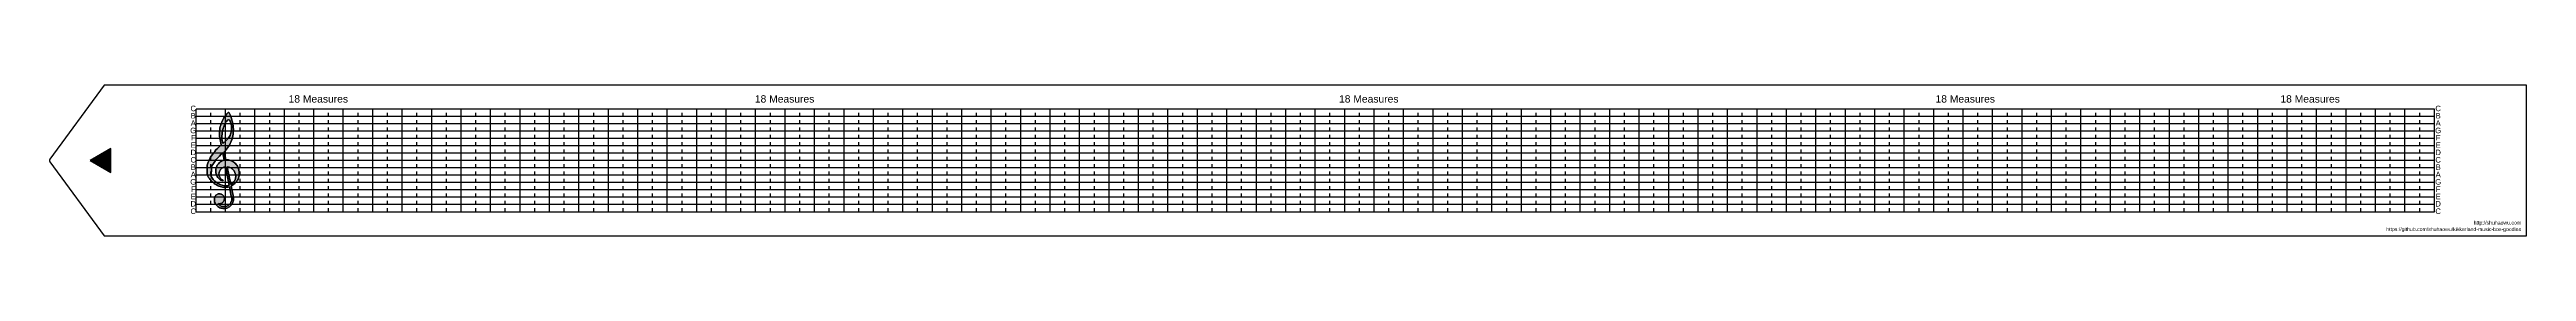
# Model space of a CAD drawing. Header units: inches. Extents: x 8.5 to 75.8, y 11.5 to 15.6.
import ezdxf

# ---------------------------------------------------------------- set-up
doc = ezdxf.new("R2010")
doc.units = ezdxf.units.IN
doc.header["$LTSCALE"] = 0.7
doc.header["$MEASUREMENT"] = 0
doc.linetypes.add('HIDDEN2', pattern=[0.1875, 0.125, -0.0625])
for name, color, linetype in [('8th Notes', 7, 'HIDDEN2'), ('Cleft', 7, 'Continuous'), ('Horizontal Lines', 7, 'Continuous'), ('Labels', 7, 'Continuous'), ('Quarter Notes', 7, 'Continuous')]:
    doc.layers.add(name, color=color, linetype=linetype)
doc.styles.get("Standard").update_dxf_attribs({"font": 'arial.ttf'})

msp = doc.modelspace()

# ---------------------------------------------------------------- hatches: boundary and pattern name
at = {"layer": 'Cleft'}
h = msp.add_hatch(color=256, dxfattribs=at)
h.dxf.hatch_style = 1
h.paths.add_polyline_path([(13.335, 13.56), (13.31, 13.558), (13.266, 13.778), (13.298, 13.811), (13.328, 13.846), (13.355, 13.882), (13.381, 13.92), (13.405, 13.959), (13.426, 13.999), (13.446, 14.041), (13.463, 14.083), (13.477, 14.126), (13.49, 14.17), (13.499, 14.215), (13.507, 14.26), (13.512, 14.305), (13.515, 14.351), (13.515, 14.397), (13.512, 14.442), (13.507, 14.488), (13.5, 14.533), (13.489, 14.584), (13.475, 14.636), (13.46, 14.687), (13.442, 14.737), (13.422, 14.786), (13.4, 14.834), (13.396, 14.84), (13.39, 14.844), (13.384, 14.846), (13.377, 14.846), (13.371, 14.844), (13.365, 14.84), (13.336, 14.807), (13.308, 14.774), (13.282, 14.739), (13.258, 14.702), (13.236, 14.664), (13.217, 14.626), (13.199, 14.586), (13.183, 14.545), (13.17, 14.503), (13.159, 14.462), (13.15, 14.419), (13.143, 14.375), (13.138, 14.332), (13.137, 14.289), (13.137, 14.245), (13.14, 14.202), (13.145, 14.158), (13.152, 14.115), (13.181, 13.968), (13.116, 13.907), (13.078, 13.869), (13.041, 13.83), (13.007, 13.789), (12.974, 13.747), (12.942, 13.703), (12.913, 13.658), (12.886, 13.611), (12.861, 13.563), (12.839, 13.515), (12.818, 13.465), (12.8, 13.415), (12.8, 13.158), (12.823, 13.113), (12.841, 13.08), (12.862, 13.049), (12.884, 13.019), (12.908, 12.991), (12.933, 12.964), (12.961, 12.939), (12.99, 12.916), (13.02, 12.894), (13.052, 12.875), (13.084, 12.858), (13.118, 12.842), (13.153, 12.829), (13.189, 12.819), (13.219, 12.811), (13.25, 12.807), (13.282, 12.805), (13.313, 12.806), (13.344, 12.809), (13.375, 12.815), (13.406, 12.824), (13.455, 12.572), (13.462, 12.551), (13.467, 12.529), (13.47, 12.507), (13.47, 12.485), (13.468, 12.463), (13.464, 12.441), (13.457, 12.42), (13.448, 12.399), (13.437, 12.38), (13.424, 12.362), (13.409, 12.345), (13.393, 12.33), (13.375, 12.317), (13.356, 12.306), (13.336, 12.297), (13.315, 12.29), (13.293, 12.285), (13.271, 12.283), (13.249, 12.283), (13.227, 12.286), (13.205, 12.29), (13.184, 12.297), (13.164, 12.307), (13.145, 12.318), (13.127, 12.331), (13.111, 12.346), (13.111, 12.365), (13.128, 12.363), (13.146, 12.363), (13.164, 12.366), (13.18, 12.37), (13.197, 12.378), (13.212, 12.387), (13.226, 12.398), (13.238, 12.411), (13.248, 12.425), (13.257, 12.441), (13.263, 12.458), (13.267, 12.475), (13.269, 12.493), (13.268, 12.51), (13.265, 12.528), (13.26, 12.545), (13.252, 12.561), (13.243, 12.576), (13.232, 12.589), (13.219, 12.602), (13.204, 12.612), (13.188, 12.62), (13.172, 12.626), (13.154, 12.63), (13.137, 12.631), (13.119, 12.63), (13.102, 12.627), (13.085, 12.621), (13.069, 12.614), (13.054, 12.604), (13.041, 12.593), (13.029, 12.579), (13.019, 12.565), (13.011, 12.549), (13.005, 12.532), (13.002, 12.515), (13, 12.497), (13, 12.404), (13.02, 12.374), (13.041, 12.344), (13.065, 12.316), (13.09, 12.29), (13.117, 12.266), (13.143, 12.254), (13.169, 12.244), (13.197, 12.237), (13.224, 12.232), (13.252, 12.23), (13.281, 12.23), (13.309, 12.232), (13.334, 12.241), (13.359, 12.251), (13.382, 12.264), (13.404, 12.278), (13.425, 12.295), (13.444, 12.314), (13.46, 12.334), (13.475, 12.356), (13.488, 12.379), (13.499, 12.404), (13.507, 12.429), (13.513, 12.455), (13.516, 12.481), (13.517, 12.508), (13.516, 12.535), (13.511, 12.561), (13.504, 12.587), (13.454, 12.842), (13.48, 12.857), (13.506, 12.873), (13.53, 12.891), (13.553, 12.911), (13.574, 12.933), (13.594, 12.956), (13.611, 12.981), (13.627, 13.006), (13.64, 13.034), (13.651, 13.062), (13.66, 13.091), (13.667, 13.12), (13.672, 13.151), (13.674, 13.181), (13.673, 13.211), (13.67, 13.242), (13.665, 13.271), (13.658, 13.301), (13.648, 13.329), (13.636, 13.357), (13.622, 13.384), (13.606, 13.41), (13.587, 13.434), (13.567, 13.457), (13.545, 13.478), (13.522, 13.498), (13.502, 13.512), (13.48, 13.524), (13.457, 13.535), (13.434, 13.544), (13.41, 13.551), (13.385, 13.556), (13.36, 13.559)])
h.paths.add_polyline_path([(13.349, 13.366), (13.373, 13.362), (13.397, 13.356), (13.42, 13.347), (13.442, 13.337), (13.464, 13.324), (13.484, 13.309), (13.502, 13.293), (13.518, 13.275), (13.533, 13.255), (13.546, 13.234), (13.557, 13.212), (13.565, 13.189), (13.572, 13.165), (13.576, 13.14), (13.577, 13.116), (13.577, 13.091), (13.574, 13.067), (13.568, 13.043), (13.56, 13.019), (13.55, 12.997), (13.538, 12.975), (13.524, 12.955), (13.507, 12.935), (13.488, 12.916), (13.467, 12.9), (13.445, 12.885)], flags=16)
h.paths.add_polyline_path([(13.299, 13.366), (13.398, 12.864), (13.372, 12.856), (13.346, 12.851), (13.319, 12.848), (13.292, 12.848), (13.266, 12.851), (13.24, 12.856), (13.208, 12.864), (13.176, 12.874), (13.146, 12.886), (13.117, 12.9), (13.088, 12.916), (13.061, 12.934), (13.035, 12.954), (13.01, 12.975), (12.988, 12.999), (12.966, 13.023), (12.947, 13.05), (12.929, 13.077), (12.914, 13.106), (12.922, 13.348), (12.928, 13.395), (12.972, 13.459), (13.008, 13.512), (13.047, 13.563), (13.088, 13.612), (13.132, 13.66), (13.177, 13.705), (13.224, 13.748), (13.263, 13.55), (13.237, 13.543), (13.212, 13.533), (13.188, 13.52), (13.166, 13.506), (13.145, 13.49), (13.124, 13.472), (13.106, 13.453), (13.09, 13.432), (13.075, 13.409), (13.063, 13.386), (13.052, 13.361), (13.045, 13.335), (13.038, 13.309), (13.035, 13.283), (13.034, 13.256), (13.035, 13.229), (13.038, 13.203), (13.044, 13.177), (13.052, 13.151), (13.062, 13.126), (13.075, 13.103), (13.089, 13.08), (13.105, 13.059), (13.123, 13.039), (13.137, 13.027), (13.152, 13.017), (13.168, 13.008), (13.185, 13.001), (13.203, 12.996), (13.221, 12.993), (13.239, 12.993), (13.239, 13.005), (13.218, 13.008), (13.206, 13.013), (13.198, 13.019), (13.181, 13.033), (13.166, 13.049), (13.154, 13.067), (13.142, 13.086), (13.134, 13.107), (13.127, 13.128), (13.124, 13.15), (13.122, 13.172), (13.123, 13.194), (13.127, 13.216), (13.133, 13.237), (13.142, 13.258), (13.153, 13.277), (13.166, 13.295), (13.181, 13.311), (13.197, 13.326), (13.216, 13.338), (13.235, 13.349), (13.256, 13.357), (13.277, 13.363)], flags=16)
h.paths.add_polyline_path([(13.223, 14.003), (13.215, 14.044), (13.208, 14.085), (13.204, 14.127), (13.203, 14.169), (13.203, 14.211), (13.205, 14.253), (13.21, 14.294), (13.217, 14.335), (13.226, 14.376), (13.237, 14.416), (13.25, 14.456), (13.265, 14.495), (13.283, 14.533), (13.302, 14.571), (13.323, 14.606), (13.36, 14.647), (13.373, 14.653), (13.389, 14.653), (13.404, 14.643), (13.422, 14.611), (13.435, 14.581), (13.446, 14.549), (13.455, 14.517), (13.461, 14.484), (13.465, 14.451), (13.466, 14.418), (13.465, 14.385), (13.461, 14.352), (13.455, 14.319), (13.446, 14.287), (13.435, 14.256), (13.422, 14.225), (13.406, 14.196), (13.388, 14.168), (13.368, 14.141), (13.346, 14.116), (13.323, 14.093)], flags=16)
at = {"layer": 'Labels'}
h = msp.add_hatch(color=256, dxfattribs=at)
h.dxf.hatch_style = 1
h.paths.add_polyline_path([(10.187, 13.863), (9.627, 13.54), (10.187, 13.216)])

# ---------------------------------------------------------------- linework, layer by layer
for p, q in [((10, 15.59), (8.53, 13.58)), ((75.8, 15.59), (10, 15.59)), ((75.8, 11.49), (75.8, 15.59)), ((8.53, 13.499), (10, 11.49)), ((10, 11.49), (75.8, 11.49))]:
    msp.add_line(p, q)
msp.add_arc((8.609, 13.54), 0.0889, 153, 207)
at = {"layer": '8th Notes'}
for p, q in [((12.9, 12.14), (12.9, 14.94)), ((13.7, 12.14), (13.7, 14.94)), ((14.5, 12.14), (14.5, 14.94)), ((15.3, 12.14), (15.3, 14.94)), ((16.1, 12.14), (16.1, 14.94)), ((16.9, 12.14), (16.9, 14.94)), ((17.7, 12.14), (17.7, 14.94)), ((18.5, 12.14), (18.5, 14.94)), ((19.3, 12.14), (19.3, 14.94)), ((20.1, 12.14), (20.1, 14.94)), ((20.9, 12.14), (20.9, 14.94)), ((21.7, 12.14), (21.7, 14.94)), ((22.5, 12.14), (22.5, 14.94)), ((23.3, 12.14), (23.3, 14.94)), ((24.1, 12.14), (24.1, 14.94)), ((24.9, 12.14), (24.9, 14.94)), ((25.7, 12.14), (25.7, 14.94)), ((26.5, 12.14), (26.5, 14.94)), ((27.3, 12.14), (27.3, 14.94)), ((28.1, 12.14), (28.1, 14.94)), ((28.1, 12.14), (28.1, 14.94)), ((28.9, 12.14), (28.9, 14.94)), ((29.7, 12.14), (29.7, 14.94)), ((30.5, 12.14), (30.5, 14.94)), ((31.3, 12.14), (31.3, 14.94)), ((32.1, 12.14), (32.1, 14.94)), ((32.9, 12.14), (32.9, 14.94)), ((33.7, 12.14), (33.7, 14.94)), ((34.5, 12.14), (34.5, 14.94)), ((35.3, 12.14), (35.3, 14.94)), ((36.1, 12.14), (36.1, 14.94)), ((36.9, 12.14), (36.9, 14.94)), ((37.7, 12.14), (37.7, 14.94)), ((38.5, 12.14), (38.5, 14.94)), ((39.3, 12.14), (39.3, 14.94)), ((40.1, 12.14), (40.1, 14.94)), ((40.9, 12.14), (40.9, 14.94)), ((41.7, 12.14), (41.7, 14.94)), ((42.5, 12.14), (42.5, 14.94)), ((43.3, 12.14), (43.3, 14.94)), ((44.1, 12.14), (44.1, 14.94)), ((44.9, 12.14), (44.9, 14.94)), ((45.7, 12.14), (45.7, 14.94)), ((46.5, 12.14), (46.5, 14.94)), ((47.3, 12.14), (47.3, 14.94)), ((48.1, 12.14), (48.1, 14.94)), ((48.9, 12.14), (48.9, 14.94)), ((49.7, 12.14), (49.7, 14.94)), ((50.5, 12.14), (50.5, 14.94)), ((51.3, 12.14), (51.3, 14.94)), ((52.1, 12.14), (52.1, 14.94)), ((52.9, 12.14), (52.9, 14.94)), ((53.7, 12.14), (53.7, 14.94)), ((54.5, 12.14), (54.5, 14.94)), ((55.3, 12.14), (55.3, 14.94)), ((56.1, 12.14), (56.1, 14.94)), ((56.9, 12.14), (56.9, 14.94)), ((57.7, 12.14), (57.7, 14.94)), ((58.5, 12.14), (58.5, 14.94)), ((59.3, 12.14), (59.3, 14.94)), ((60.1, 12.14), (60.1, 14.94)), ((60.9, 12.14), (60.9, 14.94)), ((61.7, 12.14), (61.7, 14.94)), ((62.5, 12.14), (62.5, 14.94)), ((63.3, 12.14), (63.3, 14.94)), ((64.1, 12.14), (64.1, 14.94)), ((64.9, 12.14), (64.9, 14.94)), ((65.7, 12.14), (65.7, 14.94)), ((66.5, 12.14), (66.5, 14.94)), ((67.3, 12.14), (67.3, 14.94)), ((68.1, 12.14), (68.1, 14.94)), ((68.9, 12.14), (68.9, 14.94)), ((69.7, 12.14), (69.7, 14.94)), ((70.5, 12.14), (70.5, 14.94)), ((71.3, 12.14), (71.3, 14.94)), ((72.1, 12.14), (72.1, 14.94)), ((72.9, 12.14), (72.9, 14.94))]:
    msp.add_line(p, q, dxfattribs=at)
at = {"layer": 'Cleft', "flags": 128}
for points in [[(13.4, 14.834), (13.396, 14.84), (13.39, 14.844), (13.384, 14.846), (13.377, 14.846), (13.371, 14.844), (13.365, 14.84), (13.336, 14.807), (13.308, 14.774), (13.282, 14.739), (13.258, 14.702), (13.236, 14.664), (13.217, 14.626), (13.199, 14.586), (13.183, 14.545), (13.17, 14.503), (13.159, 14.462), (13.15, 14.419), (13.143, 14.375), (13.138, 14.332), (13.137, 14.289), (13.137, 14.245), (13.14, 14.202), (13.145, 14.158), (13.152, 14.115), (13.181, 13.968), (13.116, 13.907), (13.078, 13.869), (13.041, 13.83), (13.007, 13.789), (12.974, 13.747), (12.942, 13.703), (12.913, 13.658), (12.886, 13.611), (12.861, 13.563), (12.839, 13.515), (12.818, 13.465), (12.8, 13.415), (12.8, 13.158), (12.823, 13.113), (12.841, 13.08), (12.862, 13.049), (12.884, 13.019), (12.908, 12.991), (12.933, 12.964), (12.961, 12.939), (12.99, 12.916), (13.02, 12.894), (13.052, 12.875), (13.084, 12.858), (13.118, 12.842), (13.153, 12.829), (13.189, 12.819), (13.219, 12.811), (13.25, 12.807), (13.282, 12.805), (13.313, 12.806), (13.344, 12.809), (13.375, 12.815), (13.406, 12.824), (13.455, 12.572), (13.406, 12.824), (13.375, 12.815), (13.344, 12.809), (13.313, 12.806), (13.282, 12.805), (13.25, 12.807), (13.219, 12.811), (13.189, 12.819), (13.153, 12.829), (13.118, 12.842), (13.084, 12.858), (13.052, 12.875), (13.02, 12.894), (12.99, 12.916), (12.961, 12.939), (12.933, 12.964), (12.908, 12.991), (12.884, 13.019), (12.862, 13.049), (12.841, 13.08), (12.823, 13.113), (12.8, 13.158), (12.8, 13.415), (12.818, 13.465), (12.839, 13.515), (12.861, 13.563), (12.886, 13.611), (12.913, 13.658), (12.942, 13.703), (12.974, 13.747), (13.007, 13.789), (13.041, 13.83), (13.078, 13.869), (13.116, 13.907), (13.181, 13.968), (13.152, 14.115), (13.145, 14.158), (13.14, 14.202), (13.137, 14.245), (13.137, 14.289), (13.138, 14.332), (13.143, 14.375), (13.15, 14.419), (13.159, 14.462), (13.17, 14.503), (13.183, 14.545), (13.199, 14.586), (13.217, 14.626), (13.236, 14.664), (13.258, 14.702), (13.282, 14.739), (13.308, 14.774), (13.336, 14.807), (13.365, 14.84), (13.371, 14.844), (13.377, 14.846), (13.384, 14.846), (13.39, 14.844), (13.396, 14.84), (13.4, 14.834), (13.422, 14.786), (13.442, 14.737), (13.46, 14.687), (13.475, 14.636), (13.489, 14.584), (13.5, 14.533), (13.507, 14.488), (13.512, 14.442), (13.515, 14.397), (13.515, 14.351), (13.512, 14.305), (13.507, 14.26), (13.499, 14.215), (13.49, 14.17), (13.477, 14.126), (13.463, 14.083), (13.446, 14.041), (13.426, 13.999), (13.405, 13.959), (13.381, 13.92), (13.355, 13.882), (13.328, 13.846), (13.298, 13.811), (13.266, 13.778), (13.31, 13.558), (13.335, 13.56), (13.36, 13.559), (13.385, 13.556), (13.41, 13.551), (13.434, 13.544), (13.457, 13.535), (13.48, 13.524), (13.502, 13.512), (13.522, 13.498), (13.545, 13.478), (13.567, 13.457), (13.587, 13.434), (13.606, 13.41), (13.622, 13.384), (13.636, 13.357), (13.648, 13.329), (13.658, 13.301), (13.665, 13.271), (13.67, 13.242), (13.673, 13.211), (13.674, 13.181), (13.672, 13.151), (13.667, 13.12), (13.66, 13.091), (13.651, 13.062), (13.64, 13.034), (13.627, 13.006), (13.611, 12.981), (13.594, 12.956), (13.574, 12.933), (13.553, 12.911), (13.53, 12.891), (13.506, 12.873), (13.48, 12.857), (13.454, 12.842), (13.504, 12.587), (13.511, 12.561), (13.516, 12.535), (13.517, 12.508), (13.516, 12.481), (13.513, 12.455), (13.507, 12.429), (13.499, 12.404), (13.488, 12.379), (13.475, 12.356), (13.46, 12.334), (13.444, 12.314), (13.425, 12.295), (13.404, 12.278), (13.382, 12.264), (13.359, 12.251), (13.334, 12.241), (13.309, 12.232), (13.281, 12.23), (13.252, 12.23), (13.224, 12.232), (13.197, 12.237), (13.169, 12.244), (13.143, 12.254), (13.117, 12.266), (13.09, 12.29), (13.065, 12.316), (13.041, 12.344), (13.02, 12.374), (13, 12.404), (13, 12.497), (13.002, 12.515), (13.005, 12.532), (13.011, 12.549), (13.019, 12.565), (13.029, 12.579), (13.041, 12.593), (13.054, 12.604), (13.069, 12.614), (13.085, 12.621), (13.102, 12.627), (13.119, 12.63), (13.137, 12.631), (13.154, 12.63), (13.172, 12.626), (13.188, 12.62), (13.204, 12.612), (13.219, 12.602), (13.232, 12.589), (13.243, 12.576), (13.252, 12.561), (13.26, 12.545), (13.265, 12.528), (13.268, 12.51), (13.269, 12.493), (13.267, 12.475), (13.263, 12.458), (13.257, 12.441), (13.248, 12.425), (13.238, 12.411), (13.226, 12.398), (13.212, 12.387), (13.197, 12.378), (13.18, 12.37), (13.164, 12.366), (13.146, 12.363), (13.128, 12.363), (13.111, 12.365), (13.111, 12.346), (13.127, 12.331), (13.145, 12.318), (13.164, 12.307), (13.184, 12.297), (13.205, 12.29), (13.227, 12.286), (13.249, 12.283), (13.271, 12.283), (13.293, 12.285), (13.315, 12.29), (13.336, 12.297), (13.356, 12.306), (13.375, 12.317), (13.393, 12.33), (13.409, 12.345), (13.424, 12.362), (13.437, 12.38), (13.448, 12.399), (13.457, 12.42), (13.464, 12.441), (13.468, 12.463), (13.47, 12.485), (13.47, 12.507), (13.467, 12.529), (13.462, 12.551), (13.455, 12.572), (13.462, 12.551), (13.467, 12.529), (13.47, 12.507), (13.47, 12.485), (13.468, 12.463), (13.464, 12.441), (13.457, 12.42), (13.448, 12.399), (13.437, 12.38), (13.424, 12.362), (13.409, 12.345), (13.393, 12.33), (13.375, 12.317), (13.356, 12.306), (13.336, 12.297), (13.315, 12.29), (13.293, 12.285), (13.271, 12.283), (13.249, 12.283), (13.227, 12.286), (13.205, 12.29), (13.184, 12.297), (13.164, 12.307), (13.145, 12.318), (13.127, 12.331), (13.111, 12.346), (13.111, 12.365), (13.128, 12.363), (13.146, 12.363), (13.164, 12.366), (13.18, 12.37), (13.197, 12.378), (13.212, 12.387), (13.226, 12.398), (13.238, 12.411), (13.248, 12.425), (13.257, 12.441), (13.263, 12.458), (13.267, 12.475), (13.269, 12.493), (13.268, 12.51), (13.265, 12.528), (13.26, 12.545), (13.252, 12.561), (13.243, 12.576), (13.232, 12.589), (13.219, 12.602), (13.204, 12.612), (13.188, 12.62), (13.172, 12.626), (13.154, 12.63), (13.137, 12.631), (13.119, 12.63), (13.102, 12.627), (13.085, 12.621), (13.069, 12.614), (13.054, 12.604), (13.041, 12.593), (13.029, 12.579), (13.019, 12.565), (13.011, 12.549), (13.005, 12.532), (13.002, 12.515), (13, 12.497), (13, 12.404), (13.02, 12.374), (13.041, 12.344), (13.065, 12.316), (13.09, 12.29), (13.117, 12.266), (13.143, 12.254), (13.169, 12.244), (13.197, 12.237), (13.224, 12.232), (13.252, 12.23), (13.281, 12.23), (13.309, 12.232), (13.334, 12.241), (13.359, 12.251), (13.382, 12.264), (13.404, 12.278), (13.425, 12.295), (13.444, 12.314), (13.46, 12.334), (13.475, 12.356), (13.488, 12.379), (13.499, 12.404), (13.507, 12.429), (13.513, 12.455), (13.516, 12.481), (13.517, 12.508), (13.516, 12.535), (13.511, 12.561), (13.504, 12.587), (13.454, 12.842), (13.48, 12.857), (13.506, 12.873), (13.53, 12.891), (13.553, 12.911), (13.574, 12.933), (13.594, 12.956), (13.611, 12.981), (13.627, 13.006), (13.64, 13.034), (13.651, 13.062), (13.66, 13.091), (13.667, 13.12), (13.672, 13.151), (13.674, 13.181), (13.673, 13.211), (13.67, 13.242), (13.665, 13.271), (13.658, 13.301), (13.648, 13.329), (13.636, 13.357), (13.622, 13.384), (13.606, 13.41), (13.587, 13.434), (13.567, 13.457), (13.545, 13.478), (13.522, 13.498), (13.502, 13.512), (13.48, 13.524), (13.457, 13.535), (13.434, 13.544), (13.41, 13.551), (13.385, 13.556), (13.36, 13.559), (13.335, 13.56), (13.31, 13.558), (13.266, 13.778), (13.298, 13.811), (13.328, 13.846), (13.355, 13.882), (13.381, 13.92), (13.405, 13.959), (13.426, 13.999), (13.446, 14.041), (13.463, 14.083), (13.477, 14.126), (13.49, 14.17), (13.499, 14.215), (13.507, 14.26), (13.512, 14.305), (13.515, 14.351), (13.515, 14.397), (13.512, 14.442), (13.507, 14.488), (13.5, 14.533), (13.489, 14.584), (13.475, 14.636), (13.46, 14.687), (13.442, 14.737), (13.422, 14.786)], [(13.323, 14.093), (13.346, 14.116), (13.368, 14.141), (13.388, 14.168), (13.406, 14.196), (13.422, 14.225), (13.435, 14.256), (13.446, 14.287), (13.455, 14.319), (13.461, 14.352), (13.465, 14.385), (13.466, 14.418), (13.465, 14.451), (13.461, 14.484), (13.455, 14.517), (13.446, 14.549), (13.435, 14.581), (13.422, 14.611), (13.406, 14.64), (13.4, 14.646), (13.393, 14.65), (13.385, 14.653), (13.377, 14.653), (13.369, 14.65), (13.361, 14.647), (13.355, 14.641), (13.323, 14.606), (13.302, 14.571), (13.283, 14.533), (13.265, 14.495), (13.25, 14.456), (13.237, 14.416), (13.226, 14.376), (13.217, 14.335), (13.21, 14.294), (13.205, 14.253), (13.203, 14.211), (13.203, 14.169), (13.204, 14.127), (13.208, 14.085), (13.215, 14.044), (13.223, 14.003)], [(13.323, 14.093), (13.223, 14.003), (13.215, 14.044), (13.208, 14.085), (13.204, 14.127), (13.203, 14.169), (13.203, 14.211), (13.205, 14.253), (13.21, 14.294), (13.217, 14.335), (13.226, 14.376), (13.237, 14.416), (13.25, 14.456), (13.265, 14.495), (13.283, 14.533), (13.302, 14.571), (13.323, 14.606), (13.355, 14.641), (13.361, 14.647), (13.369, 14.65), (13.377, 14.653), (13.385, 14.653), (13.393, 14.65), (13.4, 14.646), (13.406, 14.64), (13.422, 14.611), (13.435, 14.581), (13.446, 14.549), (13.455, 14.517), (13.461, 14.484), (13.465, 14.451), (13.466, 14.418), (13.465, 14.385), (13.461, 14.352), (13.455, 14.319), (13.446, 14.287), (13.435, 14.256), (13.422, 14.225), (13.406, 14.196), (13.388, 14.168), (13.368, 14.141), (13.346, 14.116)], [(12.972, 13.459), (12.928, 13.395), (12.922, 13.348), (12.914, 13.106), (12.929, 13.077), (12.947, 13.05), (12.966, 13.023), (12.988, 12.999), (13.01, 12.975), (13.035, 12.954), (13.061, 12.934), (13.088, 12.916), (13.117, 12.9), (13.146, 12.886), (13.176, 12.874), (13.208, 12.864), (13.24, 12.856), (13.266, 12.851), (13.292, 12.848), (13.319, 12.848), (13.346, 12.851), (13.372, 12.856), (13.398, 12.864), (13.299, 13.366), (13.277, 13.363), (13.256, 13.357), (13.235, 13.349), (13.216, 13.338), (13.197, 13.326), (13.181, 13.311), (13.166, 13.295), (13.153, 13.277), (13.142, 13.258), (13.133, 13.237), (13.127, 13.216), (13.123, 13.194), (13.122, 13.172), (13.124, 13.15), (13.127, 13.128), (13.134, 13.107), (13.142, 13.086), (13.154, 13.067), (13.166, 13.049), (13.181, 13.033), (13.198, 13.019), (13.181, 13.033), (13.166, 13.049), (13.154, 13.067), (13.142, 13.086), (13.134, 13.107), (13.127, 13.128), (13.124, 13.15), (13.122, 13.172), (13.123, 13.194), (13.127, 13.216), (13.133, 13.237), (13.142, 13.258), (13.153, 13.277), (13.166, 13.295), (13.181, 13.311), (13.197, 13.326), (13.216, 13.338), (13.235, 13.349), (13.256, 13.357), (13.277, 13.363), (13.299, 13.366), (13.398, 12.864), (13.372, 12.856), (13.346, 12.851), (13.319, 12.848), (13.292, 12.848), (13.266, 12.851), (13.24, 12.856), (13.208, 12.864), (13.176, 12.874), (13.146, 12.886), (13.117, 12.9), (13.088, 12.916), (13.061, 12.934), (13.035, 12.954), (13.01, 12.975), (12.988, 12.999), (12.966, 13.023), (12.947, 13.05), (12.929, 13.077), (12.914, 13.106), (12.922, 13.348), (12.928, 13.395)], [(12.972, 13.459), (13.008, 13.512), (13.047, 13.563), (13.088, 13.612), (13.132, 13.66), (13.177, 13.705), (13.224, 13.748), (13.177, 13.705), (13.132, 13.66), (13.088, 13.612), (13.047, 13.563), (13.008, 13.512)], [(13.263, 13.55), (13.237, 13.543), (13.212, 13.533), (13.188, 13.52), (13.166, 13.506), (13.145, 13.49), (13.124, 13.472), (13.106, 13.453), (13.09, 13.432), (13.075, 13.409), (13.063, 13.386), (13.052, 13.361), (13.045, 13.335), (13.038, 13.309), (13.035, 13.283), (13.034, 13.256), (13.035, 13.229), (13.038, 13.203), (13.044, 13.177), (13.052, 13.151), (13.062, 13.126), (13.075, 13.103), (13.089, 13.08), (13.105, 13.059), (13.123, 13.039), (13.137, 13.027), (13.152, 13.017), (13.168, 13.008), (13.185, 13.001), (13.203, 12.996), (13.221, 12.993), (13.239, 12.993), (13.239, 13.005), (13.224, 13.007), (13.239, 13.005), (13.239, 12.993), (13.221, 12.993), (13.203, 12.996), (13.185, 13.001), (13.168, 13.008), (13.152, 13.017), (13.137, 13.027), (13.123, 13.039), (13.105, 13.059), (13.089, 13.08), (13.075, 13.103), (13.062, 13.126), (13.052, 13.151), (13.044, 13.177), (13.038, 13.203), (13.035, 13.229), (13.034, 13.256), (13.035, 13.283), (13.038, 13.309), (13.045, 13.335), (13.052, 13.361), (13.063, 13.386), (13.075, 13.409), (13.09, 13.432), (13.106, 13.453), (13.124, 13.472), (13.145, 13.49), (13.166, 13.506), (13.188, 13.52), (13.212, 13.533), (13.237, 13.543), (13.263, 13.55), (13.224, 13.748)], [(13.224, 13.007), (13.215, 13.01), (13.206, 13.013), (13.198, 13.019), (13.206, 13.013), (13.215, 13.01)], [(13.349, 13.366), (13.445, 12.885), (13.349, 13.366), (13.373, 13.362), (13.397, 13.356), (13.42, 13.347), (13.442, 13.337), (13.464, 13.324), (13.484, 13.309), (13.502, 13.293), (13.518, 13.275), (13.533, 13.255), (13.546, 13.234), (13.557, 13.212), (13.565, 13.189), (13.572, 13.165), (13.576, 13.14), (13.577, 13.116), (13.577, 13.091), (13.574, 13.067), (13.568, 13.043), (13.56, 13.019), (13.55, 12.997), (13.538, 12.975), (13.524, 12.955), (13.538, 12.975), (13.55, 12.997), (13.56, 13.019), (13.568, 13.043), (13.574, 13.067), (13.577, 13.091), (13.577, 13.116), (13.576, 13.14), (13.572, 13.165), (13.565, 13.189), (13.557, 13.212), (13.546, 13.234), (13.533, 13.255), (13.518, 13.275), (13.502, 13.293), (13.484, 13.309), (13.464, 13.324), (13.442, 13.337), (13.42, 13.347), (13.397, 13.356), (13.373, 13.362)], [(13.524, 12.955), (13.507, 12.935), (13.488, 12.916), (13.467, 12.9), (13.445, 12.885), (13.467, 12.9), (13.488, 12.916), (13.507, 12.935)]]:
    msp.add_lwpolyline(points, close=True, dxfattribs=at)
at = {"layer": 'Horizontal Lines'}
for p, q in [((12.5, 12.14), (12.5, 14.94)), ((73.3, 14.94), (12.5, 14.94)), ((22.9, 12.14), (22.9, 14.94)), ((23.7, 12.14), (23.7, 14.94)), ((24.5, 12.14), (24.5, 14.94)), ((25.3, 12.14), (25.3, 14.94)), ((26.1, 12.14), (26.1, 14.94)), ((26.9, 12.14), (26.9, 14.94)), ((27.7, 12.14), (27.7, 14.94)), ((28.5, 12.14), (28.5, 14.94)), ((29.3, 12.14), (29.3, 14.94)), ((30.1, 12.14), (30.1, 14.94)), ((30.9, 12.14), (30.9, 14.94)), ((31.7, 12.14), (31.7, 14.94)), ((32.5, 12.14), (32.5, 14.94)), ((33.3, 12.14), (33.3, 14.94)), ((34.1, 12.14), (34.1, 14.94)), ((34.9, 12.14), (34.9, 14.94)), ((35.7, 12.14), (35.7, 14.94)), ((36.5, 12.14), (36.5, 14.94)), ((37.3, 12.14), (37.3, 14.94)), ((38.1, 12.14), (38.1, 14.94)), ((38.9, 12.14), (38.9, 14.94)), ((39.7, 12.14), (39.7, 14.94)), ((40.5, 12.14), (40.5, 14.94)), ((41.3, 12.14), (41.3, 14.94)), ((42.1, 12.14), (42.1, 14.94)), ((42.9, 12.14), (42.9, 14.94)), ((43.7, 12.14), (43.7, 14.94)), ((44.5, 12.14), (44.5, 14.94)), ((45.3, 12.14), (45.3, 14.94)), ((46.1, 12.14), (46.1, 14.94)), ((46.9, 12.14), (46.9, 14.94)), ((47.7, 12.14), (47.7, 14.94)), ((48.5, 12.14), (48.5, 14.94)), ((49.3, 12.14), (49.3, 14.94)), ((50.1, 12.14), (50.1, 14.94)), ((50.9, 12.14), (50.9, 14.94)), ((51.7, 12.14), (51.7, 14.94)), ((52.5, 12.14), (52.5, 14.94)), ((53.3, 12.14), (53.3, 14.94)), ((54.1, 12.14), (54.1, 14.94)), ((54.9, 12.14), (54.9, 14.94)), ((56.5, 12.14), (56.5, 14.94)), ((57.3, 12.14), (57.3, 14.94)), ((58.1, 12.14), (58.1, 14.94)), ((59.7, 12.14), (59.7, 14.94)), ((60.5, 12.14), (60.5, 14.94)), ((61.3, 12.14), (61.3, 14.94)), ((62.9, 12.14), (62.9, 14.94)), ((63.7, 12.14), (63.7, 14.94)), ((64.5, 12.14), (64.5, 14.94)), ((66.1, 12.14), (66.1, 14.94)), ((66.9, 12.14), (66.9, 14.94)), ((67.7, 12.14), (67.7, 14.94)), ((69.3, 12.14), (69.3, 14.94)), ((70.1, 12.14), (70.1, 14.94)), ((70.9, 12.14), (70.9, 14.94)), ((72.5, 12.14), (72.5, 14.94)), ((73.3, 12.14), (73.3, 14.94)), ((73.3, 12.14), (73.3, 14.94)), ((73.3, 14.74), (12.5, 14.74)), ((73.3, 14.54), (12.5, 14.54)), ((73.3, 14.34), (12.5, 14.34)), ((73.3, 14.14), (12.5, 14.14)), ((73.3, 13.94), (12.5, 13.94)), ((73.3, 13.74), (12.5, 13.74)), ((73.3, 13.54), (12.5, 13.54)), ((73.3, 13.34), (12.5, 13.34)), ((73.3, 13.14), (12.5, 13.14)), ((73.3, 12.94), (12.5, 12.94)), ((73.3, 12.74), (12.5, 12.74)), ((73.3, 12.54), (12.5, 12.54)), ((73.3, 12.34), (12.5, 12.34)), ((12.5, 12.14), (73.3, 12.14))]:
    msp.add_line(p, q, dxfattribs=at)
at = {"layer": 'Labels'}
msp.add_lwpolyline([(10.187, 13.863), (9.627, 13.54), (10.187, 13.216)], close=True, dxfattribs=at)
at = {"layer": 'Quarter Notes'}
for p, q in [((13.3, 12.14), (13.3, 14.94)), ((14.1, 12.14), (14.1, 14.94)), ((14.9, 12.14), (14.9, 14.94)), ((15.7, 12.14), (15.7, 14.94)), ((16.5, 12.14), (16.5, 14.94)), ((17.3, 12.14), (17.3, 14.94)), ((18.1, 12.14), (18.1, 14.94)), ((18.9, 12.14), (18.9, 14.94)), ((19.7, 12.14), (19.7, 14.94)), ((20.5, 12.14), (20.5, 14.94)), ((21.3, 12.14), (21.3, 14.94)), ((22.1, 12.14), (22.1, 14.94)), ((55.7, 12.14), (55.7, 14.94)), ((58.9, 12.14), (58.9, 14.94)), ((62.1, 12.14), (62.1, 14.94)), ((65.3, 12.14), (65.3, 14.94)), ((68.5, 12.14), (68.5, 14.94)), ((71.7, 12.14), (71.7, 14.94))]:
    msp.add_line(p, q, dxfattribs=at)

# ---------------------------------------------------------------- texts
at = {"char_height": 0.1, "attachment_point": 3}
for s, insert in [('https://github.com/shuhaowu/kikkerland-music-box-goodies', (75.656, 11.717)), ('http://shuhaowu.com', (75.656, 11.894))]:
    msp.add_mtext_dynamic_manual_height_columns(s, width=1.44798, gutter_width=1, heights=[0], dxfattribs=dict(at, insert=insert))
at = {"layer": 'Labels'}
for s, width, insert, char_height, attachment_point in [('C', 0.15, (12.424, 14.957), 0.15, 5), ('B', 0.15, (12.424, 14.76), 0.15, 5), ('\\A1;{\\H1x;  }18 Measures', 1.91745, (14.858, 15.318), 0.2, 1), ('\\A1;{\\H1x;  }18 Measures', 1.91745, (27.523, 15.318), 0.2, 1), ('\\A1;{\\H1x;  }18 Measures', 1.91745, (43.391, 15.318), 0.2, 1), ('\\A1;{\\H1x;  }18 Measures', 1.91745, (59.593, 15.318), 0.2, 1), ('\\A1;{\\H1x;  }18 Measures', 1.91745, (68.961, 15.318), 0.2, 1), ('C', 0.15, (73.401, 14.957), 0.15, 5), ('B', 0.15, (73.401, 14.76), 0.15, 5), ('G', 0.15, (12.424, 14.357), 0.15, 5), ('A', 0.15, (12.424, 14.56), 0.15, 5), ('F', 0.15, (12.424, 14.16), 0.15, 5), ('G', 0.15, (73.401, 14.357), 0.15, 5), ('A', 0.15, (73.401, 14.56), 0.15, 5), ('F', 0.15, (73.401, 14.16), 0.15, 5), ('C', 0.15, (12.424, 13.557), 0.15, 5), ('D', 0.15, (12.424, 13.76), 0.15, 5), ('E', 0.15, (12.424, 13.96), 0.15, 5), ('C', 0.15, (73.401, 13.557), 0.15, 5), ('D', 0.15, (73.401, 13.76), 0.15, 5), ('E', 0.15, (73.401, 13.96), 0.15, 5), ('G', 0.15, (12.424, 12.957), 0.15, 5), ('A', 0.15, (12.424, 13.16), 0.15, 5), ('B', 0.15, (12.424, 13.36), 0.15, 5), ('F', 0.15, (12.424, 12.76), 0.15, 5), ('G', 0.15, (73.401, 12.957), 0.15, 5), ('A', 0.15, (73.401, 13.16), 0.15, 5), ('B', 0.15, (73.401, 13.36), 0.15, 5), ('F', 0.15, (73.401, 12.76), 0.15, 5), ('C', 0.15, (12.424, 12.157), 0.15, 5), ('D', 0.15, (12.424, 12.36), 0.15, 5), ('E', 0.15, (12.424, 12.56), 0.15, 5), ('C', 0.15, (73.401, 12.157), 0.15, 5), ('D', 0.15, (73.401, 12.36), 0.15, 5), ('E', 0.15, (73.401, 12.56), 0.15, 5)]:
    msp.add_mtext_dynamic_manual_height_columns(s, width=width, gutter_width=1, heights=[0], dxfattribs=dict(at, insert=insert, char_height=char_height, attachment_point=attachment_point))

doc.saveas('drawing.dxf')
